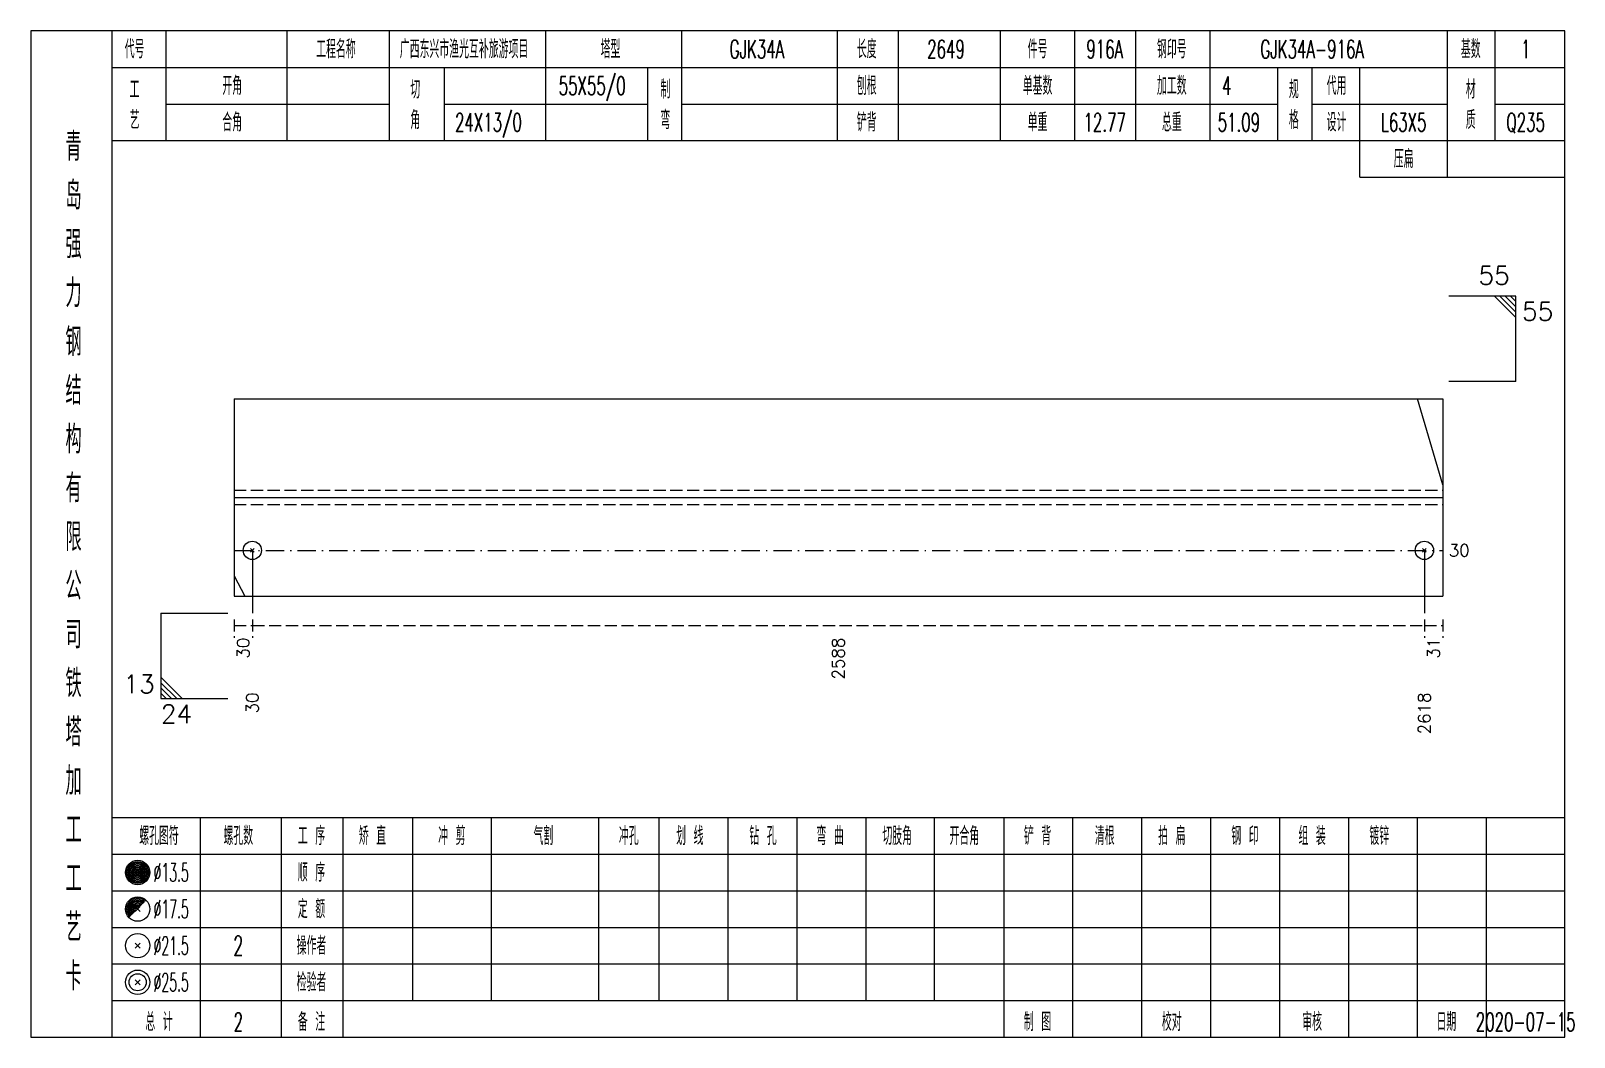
# Model space of a CAD drawing. Extents: x 0 to 2606, y -377 to 6479.
# Drawn here: x 2352.6 to 2605.5, y 2450 to 2615 of the extents above; entities that cross this region are included whole.
import ezdxf
from ezdxf.enums import TextEntityAlignment as Align

# ---------------------------------------------------------------- set-up
doc = ezdxf.new("R2010")
doc.units = 0
doc.header["$MEASUREMENT"] = 0
doc.linetypes.add('一点画线', pattern=[5.2, 3, -1, 0.2, -1])
doc.linetypes.add('虚线', pattern=[2.75, 2, -0.75])
doc.layers.get('0').update_dxf_attribs({"linetype": 'CONTINUOUS', "lineweight": 25})
doc.layers.add('1', color=7, linetype='CONTINUOUS', lineweight=25)
doc.layers.add('4', color=7, linetype='CONTINUOUS', lineweight=25)
doc.styles.get("Standard").update_dxf_attribs({"font": 'simplex.shx', "width": 0.7, "height": 3, "bigfont": 'gbhzfs.shx'})

msp = doc.modelspace()

# ---------------------------------------------------------------- texts
at = {"color": 7, "linetype": 'Continuous', "lineweight": 13}
for s, p in [('55', (2595, 2572.5)), ('13', (2372.9, 2505.5))]:
    msp.add_text(s, height=3, dxfattribs=at).set_placement(p, align=Align.BOTTOM_RIGHT)
for s, p in [('55', (2597, 2570.5)), ('24', (2373.9, 2504.5))]:
    msp.add_text(s, height=3, dxfattribs=at).set_placement(p, align=Align.TOP_LEFT)
msp.add_text('30', height=2, dxfattribs=at).set_placement((2585, 2529.81), align=Align.MIDDLE_LEFT)
at = {"color": 8, "linetype": 'Continuous', "lineweight": 9}
for s, p in [('30', (2387.4, 2515.5)), ('2588', (2484.95, 2515.5)), ('31', (2582.5, 2515.5))]:
    msp.add_text(s, height=2, rotation=90, dxfattribs=at).set_placement(p, align=Align.MIDDLE_RIGHT)
at = {"layer": '1', "color": 7, "linetype": 'Continuous', "lineweight": 13}
for s, p in [('30', (2388.9, 2506.5)), ('2618', (2581, 2506.5))]:
    msp.add_text(s, height=2, rotation=90, dxfattribs=at).set_placement(p, align=Align.MIDDLE_RIGHT)
at = {"layer": '4', "color": 1, "linetype": 'Continuous', "lineweight": 13}
for s, height, width, p in [('代号', 3, 0.6, (2369.6, 2612)), ('工程名称', 3, 0.6, (2402.6, 2612)), ('广西东兴市渔光互补旅游项目', 3, 0.6, (2423.6, 2612)), ('塔型', 3, 0.6, (2447.6, 2612)), ('GJK34A', 3, 0.6, (2471.6, 2612)), ('长度', 3, 0.6, (2489.6, 2612)), ('2649', 3, 0.6, (2502.6, 2612)), ('件号', 3, 0.6, (2517.6, 2612)), ('916A', 3, 0.6, (2528.6, 2612)), ('钢印号', 3, 0.6, (2539.6, 2612)), ('GJK34A-916A', 3, 0.6, (2562.6, 2612)), ('基数', 3, 0.6, (2588.6, 2612)), ('1', 3, 0.6, (2597.6, 2612)), ('55X55/0', 3, 0.6, (2444.6, 2606)), ('工', 3, 0.6, (2369.6, 2605.4)), ('开角', 3, 0.6, (2385.6, 2606)), ('切', 3, 0.6, (2415.6, 2605.4)), ('制', 3, 0.6, (2456.6, 2605.4)), ('刨根', 3, 0.6, (2489.6, 2606)), ('单基数', 3, 0.6, (2517.6, 2606)), ('加工数', 3, 0.6, (2539.6, 2606)), ('4', 3, 0.6, (2548.6, 2606)), ('规', 3, 0.6, (2559.6, 2605.4)), ('代用', 3, 0.6, (2566.6, 2606)), ('材', 3, 0.6, (2588.6, 2605.4)), ('艺', 3, 0.6, (2369.6, 2600.4)), ('合角', 3, 0.6, (2385.6, 2600)), ('角', 3, 0.6, (2415.6, 2600.4)), ('24X13/0', 3, 0.6, (2427.6, 2600)), ('弯', 3, 0.6, (2456.6, 2600.4)), ('铲背', 3, 0.6, (2489.6, 2600)), ('单重', 3, 0.6, (2517.6, 2600)), ('12.77', 3, 0.6, (2528.6, 2600)), ('总重', 3, 0.6, (2539.6, 2600)), ('51.09', 3, 0.6, (2550.6, 2600)), ('格', 3, 0.6, (2559.6, 2600.4)), ('设计', 3, 0.6, (2566.6, 2600)), ('L63X5', 3, 0.6, (2577.6, 2600)), ('质', 3, 0.6, (2588.6, 2600.4)), ('Q235', 3, 0.6, (2597.6, 2600)), ('青', 4.6, 0.8, (2359.6, 2596)), ('压扁', 3, 0.6, (2577.6, 2594)), ('岛', 4.6, 0.8, (2359.6, 2588)), ('强', 4.6, 0.8, (2359.6, 2580)), ('力', 4.6, 0.8, (2359.6, 2572)), ('钢', 4.6, 0.8, (2359.6, 2564)), ('结', 4.6, 0.8, (2359.6, 2556)), ('构', 4.6, 0.8, (2359.6, 2548)), ('有', 4.6, 0.8, (2359.6, 2540)), ('限', 4.6, 0.8, (2359.6, 2532)), ('公', 4.6, 0.8, (2359.6, 2524)), ('司', 4.6, 0.8, (2359.6, 2516)), ('铁', 4.6, 0.8, (2359.6, 2508)), ('塔', 4.6, 0.8, (2359.6, 2500)), ('加', 4.6, 0.8, (2359.6, 2492)), ('工', 4.6, 0.8, (2359.6, 2484)), ('螺孔图符', 3, 0.6, (2373.6, 2483)), ('螺孔数', 3, 0.6, (2386.6, 2483)), ('工 序', 3, 0.6, (2398.6, 2483)), ('矫 直', 3, 0.6, (2408.6, 2483)), ('冲 剪', 3, 0.6, (2421.6, 2483)), ('气割', 3, 0.6, (2436.6, 2483)), ('冲孔', 3, 0.6, (2450.6, 2483)), ('划 线', 3, 0.6, (2460.6, 2483)), ('钻 孔', 3, 0.6, (2472.6, 2483)), ('弯 曲', 3, 0.6, (2483.6, 2483)), ('切肢角', 3, 0.6, (2494.6, 2483)), ('开合角', 3, 0.6, (2505.6, 2483)), ('铲 背', 3, 0.6, (2517.6, 2483)), ('清根', 3, 0.6, (2528.6, 2483)), ('拍 扁', 3, 0.6, (2539.6, 2483)), ('钢 印', 3, 0.6, (2551.6, 2483)), ('组 装', 3, 0.6, (2562.6, 2483)), ('镀锌', 3, 0.6, (2573.6, 2483)), ('工', 4.6, 0.8, (2359.6, 2476)), ('%%C13.5', 3, 0.5, (2375.6, 2477)), ('顺 序', 3, 0.6, (2398.6, 2477)), ('%%C17.5', 3, 0.5, (2375.6, 2471)), ('定 额', 3, 0.6, (2398.6, 2471)), ('艺', 4.6, 0.8, (2359.6, 2468)), ('%%C21.5', 3, 0.5, (2375.6, 2465)), ('2', 3.2, 0.6, (2386.6, 2465)), ('操作者', 3, 0.6, (2398.6, 2465)), ('卡', 4.6, 0.8, (2359.6, 2460)), ('%%C25.5', 3, 0.5, (2375.6, 2459)), ('检验者', 3, 0.6, (2398.6, 2459)), ('总 计', 3, 0.6, (2373.6, 2452.5)), ('2', 3, 0.6, (2386.6, 2452.5)), ('备 注', 3, 0.6, (2398.6, 2452.5)), ('制 图', 3, 0.6, (2517.6, 2452.5)), ('校对', 3, 0.6, (2539.6, 2452.5)), ('审核', 3, 0.6, (2562.6, 2452.5)), ('日期', 3, 0.6, (2584.6, 2452.5)), ('2020-07-15', 3, 0.6, (2597.6, 2452.5))]:
    msp.add_text(s, height=height, dxfattribs=dict(at, width=width)).set_placement(p, align=Align.MIDDLE_CENTER)

# ---------------------------------------------------------------- linework, layer by layer
at = {"color": 7, "linetype": 'Continuous', "lineweight": 13}
for p, q in [((2596, 2571.5), (2585, 2571.5)), ((2592.5, 2571.5), (2596, 2568)), ((2593.38, 2571.5), (2596, 2568.88)), ((2594.25, 2571.5), (2596, 2569.75)), ((2595.12, 2571.5), (2596, 2570.62)), ((2596, 2557.5), (2596, 2571.5)), ((2596, 2557.5), (2585, 2557.5)), ((2584, 2540.56), (2579.89, 2554.69)), ((2388.9, 2529.81), (2388.9, 2519.5)), ((2581, 2529.81), (2581, 2519.5)), ((2385.9, 2525.65), (2387.69, 2522.31)), ((2373.9, 2519.5), (2384.9, 2519.5)), ((2373.9, 2519.5), (2373.9, 2505.5)), ((2377.4, 2505.5), (2373.9, 2509)), ((2376.53, 2505.5), (2373.9, 2508.12)), ((2375.65, 2505.5), (2373.9, 2507.25)), ((2374.78, 2505.5), (2373.9, 2506.38)), ((2373.9, 2505.5), (2384.9, 2505.5))]:
    msp.add_line(p, q, dxfattribs=at)
at = {"color": 7, "linetype": 'Continuous', "lineweight": 18}
for p, q in [((2385.9, 2554.69), (2385.9, 2522.31)), ((2385.9, 2554.69), (2584, 2554.69)), ((2584, 2554.69), (2584, 2522.31)), ((2385.9, 2538.5), (2584, 2538.5))]:
    msp.add_line(p, q, dxfattribs=at)
at = {"color": 1, "linetype": '虚线', "lineweight": 18}
for p, q in [((2385.9, 2539.69), (2584, 2539.69)), ((2385.9, 2537.31), (2584, 2537.31))]:
    msp.add_line(p, q, dxfattribs=at)
at = {"color": 3, "linetype": '一点画线', "lineweight": 13}
msp.add_line((2385.9, 2529.81), (2584, 2529.81), dxfattribs=at)
at = {"color": 8, "linetype": '虚线', "lineweight": 9}
for p, q in [((2385.9, 2518.5), (2385.9, 2515.5)), ((2385.9, 2517.5), (2388.9, 2517.5)), ((2388.9, 2518.5), (2388.9, 2515.5)), ((2388.9, 2518.5), (2388.9, 2515.5)), ((2388.9, 2517.5), (2581, 2517.5)), ((2581, 2518.5), (2581, 2515.5)), ((2581, 2518.5), (2581, 2515.5)), ((2581, 2517.5), (2584, 2517.5)), ((2584, 2518.5), (2584, 2515.5))]:
    msp.add_line(p, q, dxfattribs=at)
at = {"layer": '1', "color": 7, "linetype": 'Continuous', "lineweight": 13}
for p, q in [((2388.6, 2529.51), (2389.2, 2530.11)), ((2389.2, 2529.51), (2388.6, 2530.11)), ((2580.7, 2529.51), (2581.3, 2530.11)), ((2581.3, 2529.51), (2580.7, 2530.11))]:
    msp.add_line(p, q, dxfattribs=at)
at = {"layer": '1', "color": 7, "linetype": 'Continuous', "lineweight": 18}
msp.add_line((2385.9, 2522.31), (2584, 2522.31), dxfattribs=at)
at = {"layer": '1', "color": 7, "linetype": 'Continuous', "lineweight": 13}
for centre in [(2388.9, 2529.81), (2581, 2529.81)]:
    msp.add_circle(centre, 1.5, dxfattribs=at)
at = {"layer": '4', "color": 1, "linetype": 'Continuous', "lineweight": 18}
for p, q in [((2365.9, 2450), (2365.9, 2615)), ((2374.8, 2597), (2374.8, 2615)), ((2394.6, 2597), (2394.6, 2615)), ((2411.4, 2597), (2411.4, 2615)), ((2437, 2597), (2437, 2615)), ((2459.3, 2597), (2459.3, 2615)), ((2484.8, 2597), (2484.8, 2615)), ((2494.8, 2597), (2494.8, 2615)), ((2511.5, 2597), (2511.5, 2615)), ((2523.7, 2597), (2523.7, 2615)), ((2533.7, 2597), (2533.7, 2615)), ((2545.9, 2597), (2545.9, 2615)), ((2584.8, 2591), (2584.8, 2615)), ((2592.6, 2597), (2592.6, 2615)), ((2365.9, 2609), (2604, 2609)), ((2420.4, 2597), (2420.4, 2609)), ((2453.7, 2597), (2453.7, 2609)), ((2557, 2597), (2557, 2609)), ((2562.6, 2597), (2562.6, 2609)), ((2570.4, 2591), (2570.4, 2609)), ((2374.8, 2603), (2411.4, 2603)), ((2420.4, 2603), (2453.7, 2603)), ((2459.3, 2603), (2557, 2603)), ((2562.6, 2603), (2584.8, 2603)), ((2592.6, 2603), (2604, 2603)), ((2365.9, 2597), (2604, 2597)), ((2570.4, 2591), (2604, 2591)), ((2365.9, 2486), (2604, 2486)), ((2380.4, 2450), (2380.4, 2486)), ((2393.7, 2450), (2393.7, 2486)), ((2403.8, 2450), (2403.8, 2486)), ((2415.2, 2456), (2415.2, 2486)), ((2428.1, 2456), (2428.1, 2486)), ((2445.7, 2456), (2445.7, 2486)), ((2455.6, 2456), (2455.6, 2486)), ((2466.9, 2456), (2466.9, 2486)), ((2478.2, 2456), (2478.2, 2486)), ((2489.5, 2456), (2489.5, 2486)), ((2500.7, 2456), (2500.7, 2486)), ((2512.1, 2456), (2512.1, 2486)), ((2523.4, 2456), (2523.4, 2486)), ((2534.7, 2456), (2534.7, 2486)), ((2546, 2456), (2546, 2486)), ((2557.3, 2456), (2557.3, 2486)), ((2568.6, 2456), (2568.6, 2486)), ((2579.9, 2456), (2579.9, 2486)), ((2591.2, 2456), (2591.2, 2486)), ((2365.9, 2480), (2604, 2480)), ((2365.9, 2474), (2604, 2474)), ((2365.9, 2468), (2604, 2468)), ((2365.9, 2462), (2604, 2462)), ((2365.9, 2456), (2604, 2456)), ((2512.1, 2450), (2512.1, 2456)), ((2523.4, 2450), (2523.4, 2456)), ((2534.7, 2450), (2534.7, 2456)), ((2546, 2450), (2546, 2456)), ((2557.3, 2450), (2557.3, 2456)), ((2568.6, 2450), (2568.6, 2456)), ((2579.9, 2450), (2579.9, 2456)), ((2591.2, 2450), (2591.2, 2456))]:
    msp.add_line(p, q, dxfattribs=at)
at = {"layer": '4', "color": 7, "linetype": 'Continuous', "lineweight": 13}
for p, q in [((2369.9, 2476.8), (2370.3, 2477.2)), ((2370.3, 2476.8), (2369.9, 2477.2)), ((2369.7, 2464.6), (2370.5, 2465.4)), ((2370.5, 2464.6), (2369.7, 2465.4)), ((2369.7, 2458.6), (2370.5, 2459.4)), ((2370.5, 2458.6), (2369.7, 2459.4))]:
    msp.add_line(p, q, dxfattribs=at)
at = {"layer": '4', "color": 7, "linetype": 'Continuous', "lineweight": 0}
for p, q in [((2369.7, 2470.6), (2370.5, 2471.4)), ((2369.7, 2471.4), (2370.5, 2470.6))]:
    msp.add_line(p, q, dxfattribs=at)
at = {"layer": '4', "color": 1, "linetype": 'Continuous', "lineweight": 18}
msp.add_lwpolyline([(2352.6, 2615), (2352.6, 2450), (2604, 2450), (2604, 2615)], close=True, dxfattribs=at)
at = {"layer": '4', "color": 7, "linetype": 'Continuous', "lineweight": 13}
for centre, radius in [((2370.1, 2477), 2), ((2370.1, 2477), 1.8), ((2370.1, 2477), 1.6), ((2370.1, 2477), 1.4), ((2370.1, 2477), 1.2), ((2370.1, 2477), 1), ((2370.1, 2477), 0.8), ((2370.1, 2477), 0.6), ((2370.1, 2477), 0.4), ((2370.1, 2477), 0.2), ((2370.1, 2471), 2), ((2370.1, 2465), 2), ((2370.1, 2459), 2), ((2370.1, 2459), 1.4)]:
    msp.add_circle(centre, radius, dxfattribs=at)
for radius in [1.8, 1.6, 1.4, 1.2, 1, 0.8, 0.6, 0.4, 0.2]:
    msp.add_arc((2370.1, 2471), radius, 45, 225, dxfattribs=at)

msp.set_redraw_order([(e.dxf.handle, doc.entitydb.next_handle()) for e in msp.query("TEXT MTEXT ATTDEF DIMENSION ARC_DIMENSION")])  # texts and dimensions are drawn at this point

doc.saveas('drawing.dxf')
